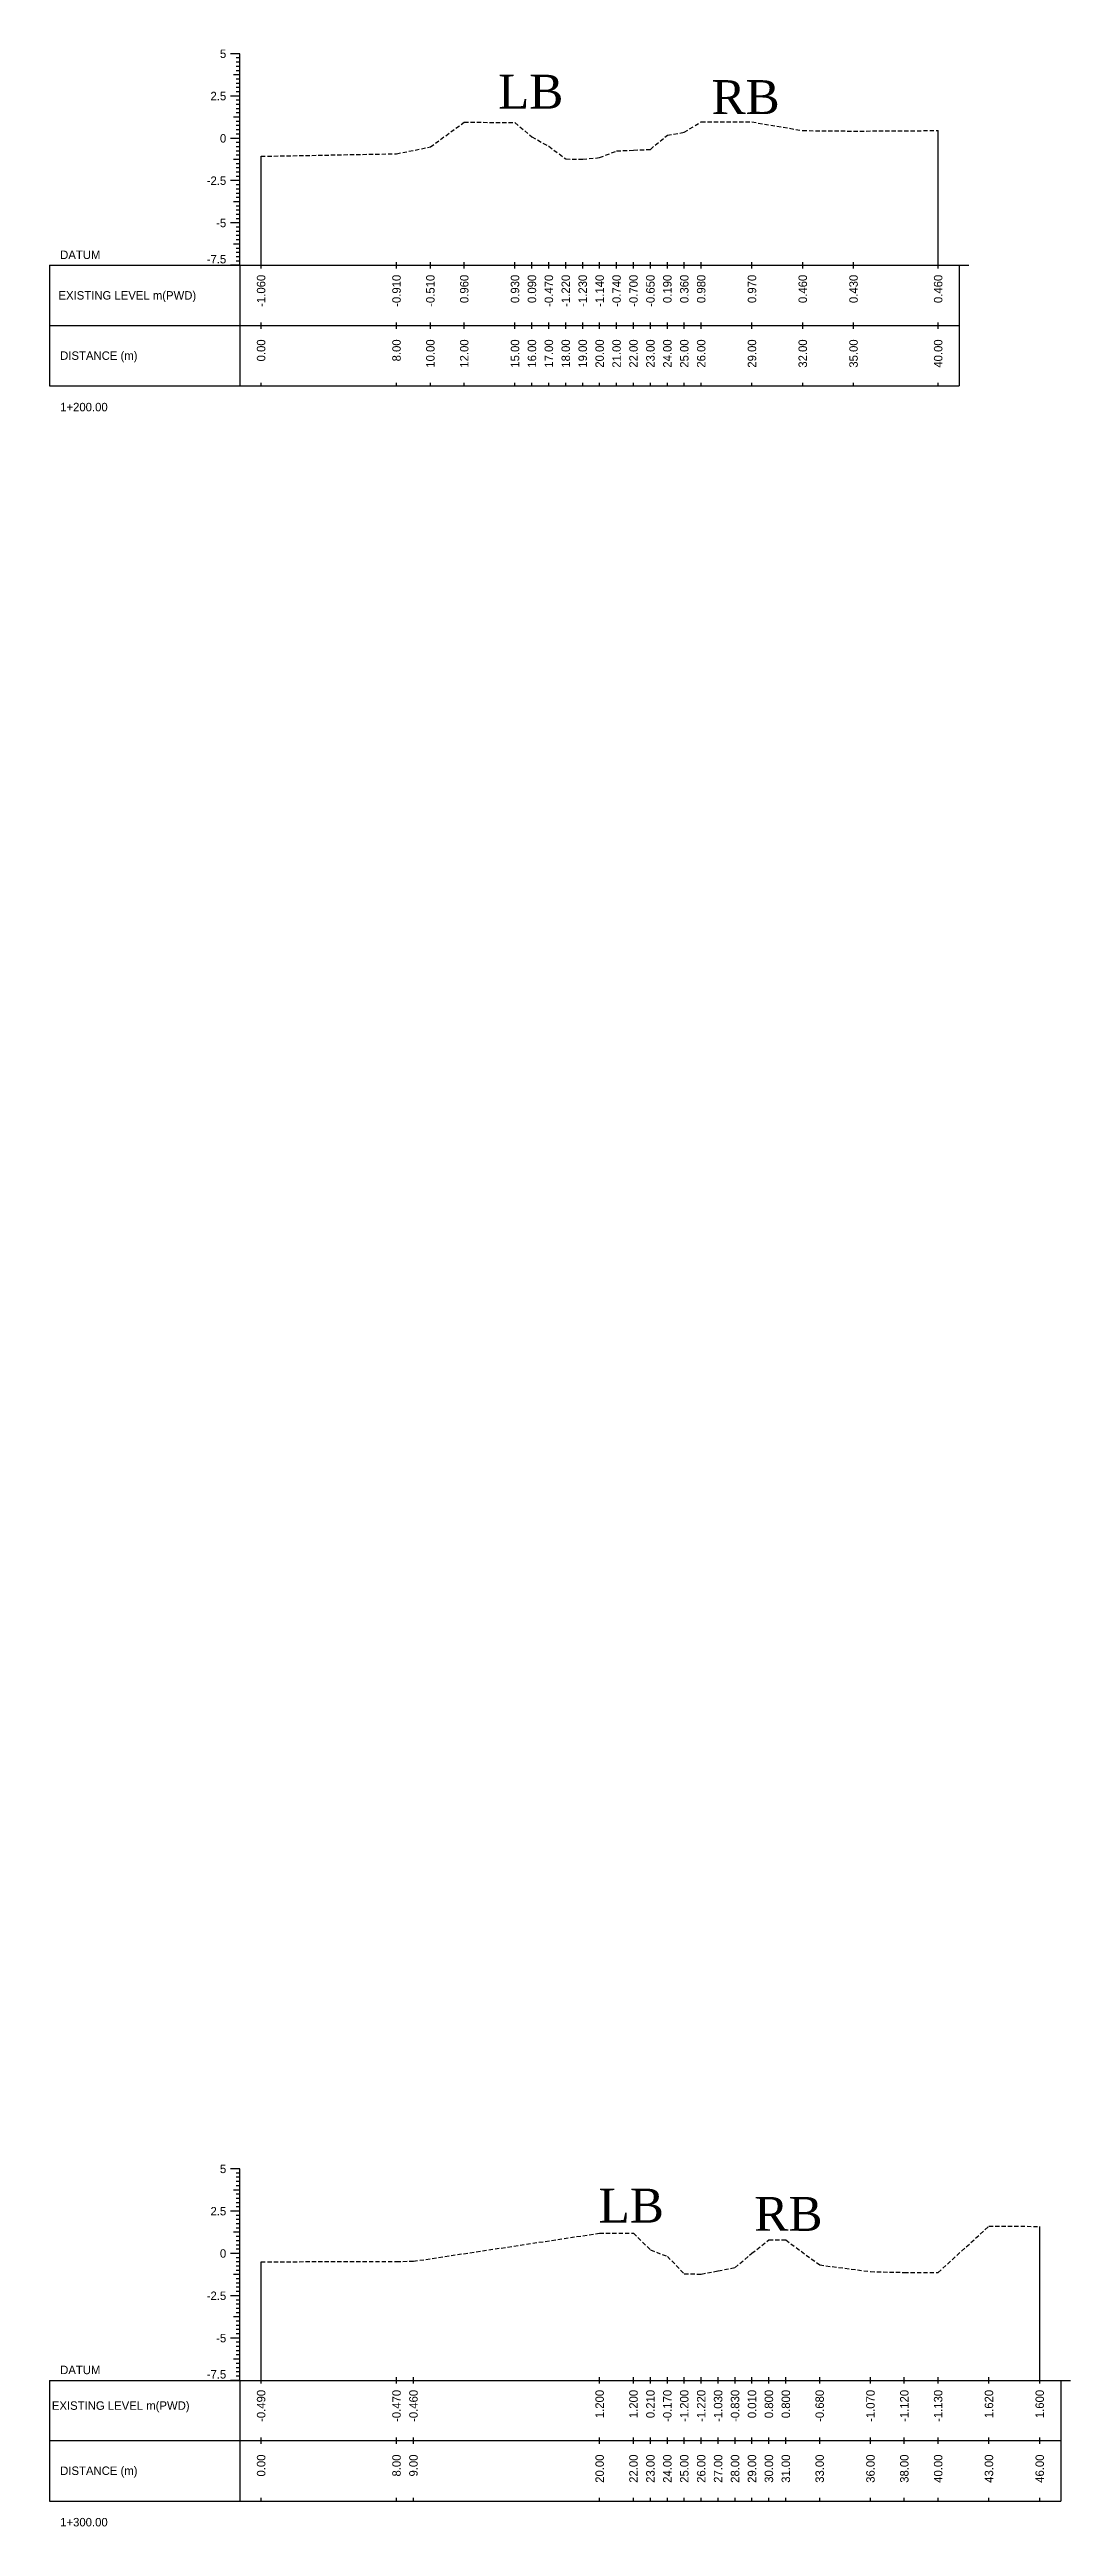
# Model space of a CAD drawing. Header units: inches. Extents: x 2917 to 4535, y -1482 to -1060.
# Drawn here: x 3522.8 to 3583.1, y -1232.3 to -1086 of the extents above; entities that cross this region are included whole.
import ezdxf
from ezdxf.enums import TextEntityAlignment as Align

# ---------------------------------------------------------------- set-up
doc = ezdxf.new("R2010")
doc.units = ezdxf.units.IN
doc.header["$MEASUREMENT"] = 0
doc.linetypes.add('HIDDEN', pattern=[0.375, 0.25, -0.125])
doc.layers.add('CS_Drawing', color=7, linetype='Continuous')
doc.layers.add('GL', color=3, linetype='HIDDEN')
doc.styles.add('romans', font='romans.shx')

msp = doc.modelspace()

# ---------------------------------------------------------------- texts
at = {"char_height": 2, "width": 27.1477, "attachment_point": 1, "style": 'romans'}
for s, insert in [('{\\fTimes New Roman|b0|i0|c0|p18;LB}', (3549.28, -1087.44)), ('{\\fTimes New Roman|b0|i0|c0|p18;RB}', (3561.89, -1087.76)), ('{\\fTimes New Roman|b0|i0|c0|p18;LB}', (3555.22, -1212.37)), ('{\\fTimes New Roman|b0|i0|c0|p18;RB}', (3564.42, -1212.86))]:
    msp.add_mtext(s, dxfattribs=dict(at, insert=insert))
at = {"layer": 'CS_Drawing'}
for s, p in [('5', (3533.22, -1086.2)), ('2.5', (3533.22, -1088.7)), ('0', (3533.22, -1091.2)), ('-2.5', (3533.22, -1093.7)), ('-5', (3533.22, -1096.2)), ('5', (3533.22, -1211.2)), ('2.5', (3533.22, -1213.7)), ('0', (3533.22, -1216.2)), ('-2.5', (3533.22, -1218.7)), ('-5', (3533.22, -1221.2))]:
    msp.add_text(s, height=0.5, dxfattribs=at).set_placement(p, align=Align.MIDDLE_RIGHT)
for s, p in [('DATUM', (3523.41, -1098.08)), ('EXISTING LEVEL m(PWD)', (3523.31, -1100.48)), ('DISTANCE (m)', (3523.41, -1104.04)), ('1+200.00', (3523.41, -1107.08)), ('DATUM', (3523.41, -1223.08)), ('EXISTING LEVEL m(PWD)', (3522.92, -1225.19)), ('DISTANCE (m)', (3523.41, -1229.04)), ('1+300.00', (3523.41, -1232.08))]:
    msp.add_text(s, height=0.5, dxfattribs=at).set_placement(p, align=Align.MIDDLE_LEFT)
for p in [(3533.22, -1098.59), (3533.22, -1223.59)]:
    msp.add_text('-7.5', height=0.5, dxfattribs=at).set_placement(p, align=Align.RIGHT)
for s, p in [('-1.060', (3535.28, -1099.26)), ('-0.910', (3543.28, -1099.26)), ('-0.510', (3545.28, -1099.26)), ('0.960', (3547.28, -1099.26)), ('0.930', (3550.28, -1099.26)), ('0.090', (3551.28, -1099.26)), ('-0.470', (3552.28, -1099.26)), ('-1.220', (3553.28, -1099.26)), ('-1.230', (3554.28, -1099.26)), ('-1.140', (3555.28, -1099.26)), ('-0.740', (3556.28, -1099.26)), ('-0.700', (3557.28, -1099.26)), ('-0.650', (3558.28, -1099.26)), ('0.190', (3559.28, -1099.26)), ('0.360', (3560.28, -1099.26)), ('0.980', (3561.28, -1099.26)), ('0.970', (3564.28, -1099.26)), ('0.460', (3567.28, -1099.26)), ('0.430', (3570.28, -1099.26)), ('0.460', (3575.28, -1099.26)), ('0.00', (3535.28, -1103.08)), ('8.00', (3543.28, -1103.08)), ('10.00', (3545.28, -1103.08)), ('12.00', (3547.28, -1103.08)), ('15.00', (3550.28, -1103.08)), ('16.00', (3551.28, -1103.08)), ('17.00', (3552.28, -1103.08)), ('18.00', (3553.28, -1103.08)), ('19.00', (3554.28, -1103.08)), ('20.00', (3555.28, -1103.08)), ('21.00', (3556.28, -1103.08)), ('22.00', (3557.28, -1103.08)), ('23.00', (3558.28, -1103.08)), ('24.00', (3559.28, -1103.08)), ('25.00', (3560.28, -1103.08)), ('26.00', (3561.28, -1103.08)), ('29.00', (3564.28, -1103.08)), ('32.00', (3567.28, -1103.08)), ('35.00', (3570.28, -1103.08)), ('40.00', (3575.28, -1103.08)), ('-0.490', (3535.28, -1224.26)), ('-0.470', (3543.28, -1224.26)), ('-0.460', (3544.28, -1224.26)), ('1.200', (3555.28, -1224.26)), ('1.200', (3557.28, -1224.26)), ('0.210', (3558.28, -1224.26)), ('-0.170', (3559.28, -1224.26)), ('-1.200', (3560.28, -1224.26)), ('-1.220', (3561.28, -1224.26)), ('-1.030', (3562.28, -1224.26)), ('-0.830', (3563.28, -1224.26)), ('0.010', (3564.28, -1224.26)), ('0.800', (3565.28, -1224.26)), ('0.800', (3566.28, -1224.26)), ('-0.680', (3568.28, -1224.26)), ('-1.070', (3571.28, -1224.26)), ('-1.120', (3573.28, -1224.26)), ('-1.130', (3575.28, -1224.26)), ('1.620', (3578.28, -1224.26)), ('1.600', (3581.28, -1224.26)), ('0.00', (3535.28, -1228.08)), ('8.00', (3543.28, -1228.08)), ('9.00', (3544.28, -1228.08)), ('20.00', (3555.28, -1228.08)), ('22.00', (3557.28, -1228.08)), ('23.00', (3558.28, -1228.08)), ('24.00', (3559.28, -1228.08)), ('25.00', (3560.28, -1228.08)), ('26.00', (3561.28, -1228.08)), ('27.00', (3562.28, -1228.08)), ('28.00', (3563.28, -1228.08)), ('29.00', (3564.28, -1228.08)), ('30.00', (3565.28, -1228.08)), ('31.00', (3566.28, -1228.08)), ('33.00', (3568.28, -1228.08)), ('36.00', (3571.28, -1228.08)), ('38.00', (3573.28, -1228.08)), ('40.00', (3575.28, -1228.08)), ('43.00', (3578.28, -1228.08)), ('46.00', (3581.28, -1228.08))]:
    msp.add_text(s, height=0.5, rotation=90, dxfattribs=at).set_placement(p, align=Align.MIDDLE_RIGHT)

# ---------------------------------------------------------------- linework, layer by layer
at = {"layer": 'CS_Drawing'}
for p, q in [((3534.03, -1086.2), (3533.47, -1086.2)), ((3534.03, -1086.2), (3533.64, -1086.2)), ((3534.03, -1087.45), (3533.64, -1087.45)), ((3534.03, -1086.2), (3533.81, -1086.2)), ((3534.03, -1086.45), (3533.81, -1086.45)), ((3534.03, -1086.7), (3533.81, -1086.7)), ((3534.03, -1086.95), (3533.81, -1086.95)), ((3534.03, -1087.2), (3533.81, -1087.2)), ((3534.03, -1087.45), (3533.81, -1087.45)), ((3534.03, -1098.7), (3534.03, -1086.2)), ((3534.03, -1088.7), (3533.47, -1088.7)), ((3534.03, -1088.7), (3533.64, -1088.7)), ((3534.03, -1087.7), (3533.81, -1087.7)), ((3534.03, -1087.95), (3533.81, -1087.95)), ((3534.03, -1088.2), (3533.81, -1088.2)), ((3534.03, -1088.45), (3533.81, -1088.45)), ((3534.03, -1088.7), (3533.81, -1088.7)), ((3534.03, -1088.95), (3533.81, -1088.95)), ((3534.03, -1089.95), (3533.64, -1089.95)), ((3534.03, -1089.2), (3533.81, -1089.2)), ((3534.03, -1089.45), (3533.81, -1089.45)), ((3534.03, -1089.7), (3533.81, -1089.7)), ((3534.03, -1089.95), (3533.81, -1089.95)), ((3534.03, -1090.2), (3533.81, -1090.2)), ((3534.03, -1090.45), (3533.81, -1090.45)), ((3534.03, -1091.2), (3533.47, -1091.2)), ((3534.03, -1091.2), (3533.64, -1091.2)), ((3534.03, -1090.7), (3533.81, -1090.7)), ((3534.03, -1090.95), (3533.81, -1090.95)), ((3534.03, -1091.2), (3533.81, -1091.2)), ((3534.03, -1091.45), (3533.81, -1091.45)), ((3534.03, -1091.7), (3533.81, -1091.7)), ((3534.03, -1091.95), (3533.81, -1091.95)), ((3575.28, -1098.7), (3575.28, -1090.74)), ((3534.03, -1092.45), (3533.64, -1092.45)), ((3534.03, -1092.2), (3533.81, -1092.2)), ((3534.03, -1092.45), (3533.81, -1092.45)), ((3534.03, -1092.7), (3533.81, -1092.7)), ((3534.03, -1092.95), (3533.81, -1092.95)), ((3534.03, -1093.2), (3533.81, -1093.2)), ((3534.03, -1093.45), (3533.81, -1093.45)), ((3535.28, -1098.7), (3535.28, -1092.26)), ((3534.03, -1093.7), (3533.47, -1093.7)), ((3534.03, -1093.7), (3533.64, -1093.7)), ((3534.03, -1093.7), (3533.81, -1093.7)), ((3534.03, -1093.95), (3533.81, -1093.95)), ((3534.03, -1094.2), (3533.81, -1094.2)), ((3534.03, -1094.45), (3533.81, -1094.45)), ((3534.03, -1094.7), (3533.81, -1094.7)), ((3534.03, -1096.2), (3533.47, -1096.2)), ((3534.03, -1094.95), (3533.64, -1094.95)), ((3534.03, -1096.2), (3533.64, -1096.2)), ((3534.03, -1094.95), (3533.81, -1094.95)), ((3534.03, -1095.2), (3533.81, -1095.2)), ((3534.03, -1095.45), (3533.81, -1095.45)), ((3534.03, -1095.7), (3533.81, -1095.7)), ((3534.03, -1095.95), (3533.81, -1095.95)), ((3534.03, -1096.2), (3533.81, -1096.2)), ((3534.03, -1097.45), (3533.64, -1097.45)), ((3534.03, -1096.45), (3533.81, -1096.45)), ((3534.03, -1096.7), (3533.81, -1096.7)), ((3534.03, -1096.95), (3533.81, -1096.95)), ((3534.03, -1097.2), (3533.81, -1097.2)), ((3534.03, -1097.45), (3533.81, -1097.45)), ((3534.03, -1097.7), (3533.81, -1097.7)), ((3522.78, -1098.7), (3534.03, -1098.7)), ((3522.78, -1098.7), (3522.78, -1105.83)), ((3534.03, -1098.7), (3533.47, -1098.7)), ((3534.03, -1098.7), (3533.64, -1098.7)), ((3534.03, -1097.95), (3533.81, -1097.95)), ((3534.03, -1098.2), (3533.81, -1098.2)), ((3534.03, -1098.45), (3533.81, -1098.45)), ((3534.03, -1098.7), (3533.81, -1098.7)), ((3534.03, -1098.7), (3576.53, -1098.7)), ((3534.03, -1098.7), (3534.03, -1105.83)), ((3535.28, -1098.89), (3535.28, -1098.51)), ((3543.28, -1098.89), (3543.28, -1098.51)), ((3545.28, -1098.89), (3545.28, -1098.51)), ((3547.28, -1098.89), (3547.28, -1098.51)), ((3550.28, -1098.89), (3550.28, -1098.51)), ((3551.28, -1098.89), (3551.28, -1098.51)), ((3552.28, -1098.89), (3552.28, -1098.51)), ((3553.28, -1098.89), (3553.28, -1098.51)), ((3554.28, -1098.89), (3554.28, -1098.51)), ((3555.28, -1098.89), (3555.28, -1098.51)), ((3556.28, -1098.89), (3556.28, -1098.51)), ((3557.28, -1098.89), (3557.28, -1098.51)), ((3558.28, -1098.89), (3558.28, -1098.51)), ((3559.28, -1098.89), (3559.28, -1098.51)), ((3560.28, -1098.89), (3560.28, -1098.51)), ((3561.28, -1098.89), (3561.28, -1098.51)), ((3564.28, -1098.89), (3564.28, -1098.51)), ((3567.28, -1098.89), (3567.28, -1098.51)), ((3570.28, -1098.89), (3570.28, -1098.51)), ((3575.28, -1098.89), (3575.28, -1098.51)), ((3576.53, -1098.7), (3577.1, -1098.7)), ((3576.53, -1098.7), (3576.93, -1098.7)), ((3576.53, -1098.7), (3576.76, -1098.7)), ((3576.53, -1098.7), (3576.53, -1105.83)), ((3535.28, -1102.45), (3535.28, -1102.08)), ((3543.28, -1102.45), (3543.28, -1102.08)), ((3545.28, -1102.45), (3545.28, -1102.08)), ((3547.28, -1102.45), (3547.28, -1102.08)), ((3550.28, -1102.45), (3550.28, -1102.08)), ((3551.28, -1102.45), (3551.28, -1102.08)), ((3552.28, -1102.45), (3552.28, -1102.08)), ((3553.28, -1102.45), (3553.28, -1102.08)), ((3554.28, -1102.45), (3554.28, -1102.08)), ((3555.28, -1102.45), (3555.28, -1102.08)), ((3556.28, -1102.45), (3556.28, -1102.08)), ((3557.28, -1102.45), (3557.28, -1102.08)), ((3558.28, -1102.45), (3558.28, -1102.08)), ((3559.28, -1102.45), (3559.28, -1102.08)), ((3560.28, -1102.45), (3560.28, -1102.08)), ((3561.28, -1102.45), (3561.28, -1102.08)), ((3564.28, -1102.45), (3564.28, -1102.08)), ((3567.28, -1102.45), (3567.28, -1102.08)), ((3570.28, -1102.45), (3570.28, -1102.08)), ((3575.28, -1102.45), (3575.28, -1102.08)), ((3522.78, -1102.26), (3534.03, -1102.26)), ((3534.03, -1102.26), (3576.53, -1102.26)), ((3534.03, -1102.26), (3576.53, -1102.26)), ((3522.78, -1105.83), (3534.03, -1105.83)), ((3534.03, -1105.83), (3576.53, -1105.83)), ((3535.28, -1105.83), (3535.28, -1105.64)), ((3543.28, -1105.83), (3543.28, -1105.64)), ((3545.28, -1105.83), (3545.28, -1105.64)), ((3547.28, -1105.83), (3547.28, -1105.64)), ((3550.28, -1105.83), (3550.28, -1105.64)), ((3551.28, -1105.83), (3551.28, -1105.64)), ((3552.28, -1105.83), (3552.28, -1105.64)), ((3553.28, -1105.83), (3553.28, -1105.64)), ((3554.28, -1105.83), (3554.28, -1105.64)), ((3555.28, -1105.83), (3555.28, -1105.64)), ((3556.28, -1105.83), (3556.28, -1105.64)), ((3557.28, -1105.83), (3557.28, -1105.64)), ((3558.28, -1105.83), (3558.28, -1105.64)), ((3559.28, -1105.83), (3559.28, -1105.64)), ((3560.28, -1105.83), (3560.28, -1105.64)), ((3561.28, -1105.83), (3561.28, -1105.64)), ((3564.28, -1105.83), (3564.28, -1105.64)), ((3567.28, -1105.83), (3567.28, -1105.64)), ((3570.28, -1105.83), (3570.28, -1105.64)), ((3575.28, -1105.83), (3575.28, -1105.64)), ((3534.03, -1211.2), (3533.47, -1211.2)), ((3534.03, -1211.2), (3533.64, -1211.2)), ((3534.03, -1211.2), (3533.81, -1211.2)), ((3534.03, -1211.45), (3533.81, -1211.45)), ((3534.03, -1211.7), (3533.81, -1211.7)), ((3534.03, -1211.95), (3533.81, -1211.95)), ((3534.03, -1223.7), (3534.03, -1211.2)), ((3534.03, -1212.45), (3533.64, -1212.45)), ((3534.03, -1212.2), (3533.81, -1212.2)), ((3534.03, -1212.45), (3533.81, -1212.45)), ((3534.03, -1212.7), (3533.81, -1212.7)), ((3534.03, -1212.95), (3533.81, -1212.95)), ((3534.03, -1213.2), (3533.81, -1213.2)), ((3534.03, -1213.45), (3533.81, -1213.45)), ((3534.03, -1213.7), (3533.47, -1213.7)), ((3534.03, -1213.7), (3533.64, -1213.7)), ((3534.03, -1214.95), (3533.64, -1214.95)), ((3534.03, -1213.7), (3533.81, -1213.7)), ((3534.03, -1213.95), (3533.81, -1213.95)), ((3534.03, -1214.2), (3533.81, -1214.2)), ((3534.03, -1214.45), (3533.81, -1214.45)), ((3534.03, -1214.7), (3533.81, -1214.7)), ((3534.03, -1214.95), (3533.81, -1214.95)), ((3581.28, -1223.7), (3581.28, -1214.6)), ((3534.03, -1216.2), (3533.47, -1216.2)), ((3534.03, -1216.2), (3533.64, -1216.2)), ((3534.03, -1215.2), (3533.81, -1215.2)), ((3534.03, -1215.45), (3533.81, -1215.45)), ((3534.03, -1215.7), (3533.81, -1215.7)), ((3534.03, -1215.95), (3533.81, -1215.95)), ((3534.03, -1216.2), (3533.81, -1216.2)), ((3534.03, -1217.45), (3533.64, -1217.45)), ((3534.03, -1216.45), (3533.81, -1216.45)), ((3534.03, -1216.7), (3533.81, -1216.7)), ((3534.03, -1216.95), (3533.81, -1216.95)), ((3534.03, -1217.2), (3533.81, -1217.2)), ((3534.03, -1217.45), (3533.81, -1217.45)), ((3534.03, -1217.7), (3533.81, -1217.7)), ((3535.28, -1223.7), (3535.28, -1216.69)), ((3534.03, -1218.7), (3533.47, -1218.7)), ((3534.03, -1218.7), (3533.64, -1218.7)), ((3534.03, -1217.95), (3533.81, -1217.95)), ((3534.03, -1218.2), (3533.81, -1218.2)), ((3534.03, -1218.45), (3533.81, -1218.45)), ((3534.03, -1218.7), (3533.81, -1218.7)), ((3534.03, -1218.95), (3533.81, -1218.95)), ((3534.03, -1219.2), (3533.81, -1219.2)), ((3534.03, -1219.95), (3533.64, -1219.95)), ((3534.03, -1219.45), (3533.81, -1219.45)), ((3534.03, -1219.7), (3533.81, -1219.7)), ((3534.03, -1219.95), (3533.81, -1219.95)), ((3534.03, -1220.2), (3533.81, -1220.2)), ((3534.03, -1220.45), (3533.81, -1220.45)), ((3534.03, -1220.7), (3533.81, -1220.7)), ((3534.03, -1221.2), (3533.47, -1221.2)), ((3534.03, -1221.2), (3533.64, -1221.2)), ((3534.03, -1220.95), (3533.81, -1220.95)), ((3534.03, -1221.2), (3533.81, -1221.2)), ((3534.03, -1221.45), (3533.81, -1221.45)), ((3534.03, -1221.7), (3533.81, -1221.7)), ((3534.03, -1221.95), (3533.81, -1221.95)), ((3534.03, -1222.2), (3533.81, -1222.2)), ((3522.78, -1223.7), (3534.03, -1223.7)), ((3522.78, -1223.7), (3522.78, -1230.83)), ((3534.03, -1223.7), (3533.47, -1223.7)), ((3534.03, -1222.45), (3533.64, -1222.45)), ((3534.03, -1223.7), (3533.64, -1223.7)), ((3534.03, -1222.45), (3533.81, -1222.45)), ((3534.03, -1222.7), (3533.81, -1222.7)), ((3534.03, -1222.95), (3533.81, -1222.95)), ((3534.03, -1223.2), (3533.81, -1223.2)), ((3534.03, -1223.45), (3533.81, -1223.45)), ((3534.03, -1223.7), (3533.81, -1223.7)), ((3534.03, -1223.7), (3582.53, -1223.7)), ((3534.03, -1223.7), (3534.03, -1230.83)), ((3535.28, -1223.89), (3535.28, -1223.51)), ((3543.28, -1223.89), (3543.28, -1223.51)), ((3544.28, -1223.89), (3544.28, -1223.51)), ((3555.28, -1223.89), (3555.28, -1223.51)), ((3557.28, -1223.89), (3557.28, -1223.51)), ((3558.28, -1223.89), (3558.28, -1223.51)), ((3559.28, -1223.89), (3559.28, -1223.51)), ((3560.28, -1223.89), (3560.28, -1223.51)), ((3561.28, -1223.89), (3561.28, -1223.51)), ((3562.28, -1223.89), (3562.28, -1223.51)), ((3563.28, -1223.89), (3563.28, -1223.51)), ((3564.28, -1223.89), (3564.28, -1223.51)), ((3565.28, -1223.89), (3565.28, -1223.51)), ((3566.28, -1223.89), (3566.28, -1223.51)), ((3568.28, -1223.89), (3568.28, -1223.51)), ((3571.28, -1223.89), (3571.28, -1223.51)), ((3573.28, -1223.89), (3573.28, -1223.51)), ((3575.28, -1223.89), (3575.28, -1223.51)), ((3578.28, -1223.89), (3578.28, -1223.51)), ((3581.28, -1223.89), (3581.28, -1223.51)), ((3582.53, -1223.7), (3583.1, -1223.7)), ((3582.53, -1223.7), (3582.93, -1223.7)), ((3582.53, -1223.7), (3582.76, -1223.7)), ((3582.53, -1223.7), (3582.53, -1230.83)), ((3522.78, -1227.26), (3534.03, -1227.26)), ((3534.03, -1227.26), (3582.53, -1227.26)), ((3534.03, -1227.26), (3582.53, -1227.26)), ((3535.28, -1227.45), (3535.28, -1227.08)), ((3543.28, -1227.45), (3543.28, -1227.08)), ((3544.28, -1227.45), (3544.28, -1227.08)), ((3555.28, -1227.45), (3555.28, -1227.08)), ((3557.28, -1227.45), (3557.28, -1227.08)), ((3558.28, -1227.45), (3558.28, -1227.08)), ((3559.28, -1227.45), (3559.28, -1227.08)), ((3560.28, -1227.45), (3560.28, -1227.08)), ((3561.28, -1227.45), (3561.28, -1227.08)), ((3562.28, -1227.45), (3562.28, -1227.08)), ((3563.28, -1227.45), (3563.28, -1227.08)), ((3564.28, -1227.45), (3564.28, -1227.08)), ((3565.28, -1227.45), (3565.28, -1227.08)), ((3566.28, -1227.45), (3566.28, -1227.08)), ((3568.28, -1227.45), (3568.28, -1227.08)), ((3571.28, -1227.45), (3571.28, -1227.08)), ((3573.28, -1227.45), (3573.28, -1227.08)), ((3575.28, -1227.45), (3575.28, -1227.08)), ((3578.28, -1227.45), (3578.28, -1227.08)), ((3581.28, -1227.45), (3581.28, -1227.08)), ((3522.78, -1230.83), (3534.03, -1230.83)), ((3534.03, -1230.83), (3582.53, -1230.83)), ((3535.28, -1230.83), (3535.28, -1230.64)), ((3543.28, -1230.83), (3543.28, -1230.64)), ((3544.28, -1230.83), (3544.28, -1230.64)), ((3555.28, -1230.83), (3555.28, -1230.64)), ((3557.28, -1230.83), (3557.28, -1230.64)), ((3558.28, -1230.83), (3558.28, -1230.64)), ((3559.28, -1230.83), (3559.28, -1230.64)), ((3560.28, -1230.83), (3560.28, -1230.64)), ((3561.28, -1230.83), (3561.28, -1230.64)), ((3562.28, -1230.83), (3562.28, -1230.64)), ((3563.28, -1230.83), (3563.28, -1230.64)), ((3564.28, -1230.83), (3564.28, -1230.64)), ((3565.28, -1230.83), (3565.28, -1230.64)), ((3566.28, -1230.83), (3566.28, -1230.64)), ((3568.28, -1230.83), (3568.28, -1230.64)), ((3571.28, -1230.83), (3571.28, -1230.64)), ((3573.28, -1230.83), (3573.28, -1230.64)), ((3575.28, -1230.83), (3575.28, -1230.64)), ((3578.28, -1230.83), (3578.28, -1230.64)), ((3581.28, -1230.83), (3581.28, -1230.64))]:
    msp.add_line(p, q, dxfattribs=at)
at = {"layer": 'GL'}
for points in [[(3535.28, -1092.26), (3543.28, -1092.11), (3545.28, -1091.71), (3547.28, -1090.24), (3550.28, -1090.27), (3551.28, -1091.11), (3552.28, -1091.67), (3553.28, -1092.42), (3554.28, -1092.43), (3555.28, -1092.34), (3556.28, -1091.94), (3557.28, -1091.9), (3558.28, -1091.85), (3559.28, -1091.01), (3560.28, -1090.84), (3561.28, -1090.22), (3564.28, -1090.23), (3567.28, -1090.74), (3570.28, -1090.77), (3575.28, -1090.74)], [(3535.28, -1216.69), (3543.28, -1216.67), (3544.28, -1216.66), (3555.28, -1215), (3557.28, -1215), (3558.28, -1215.99), (3559.28, -1216.37), (3560.28, -1217.4), (3561.28, -1217.42), (3562.28, -1217.23), (3563.28, -1217.03), (3564.28, -1216.19), (3565.28, -1215.4), (3566.28, -1215.4), (3568.28, -1216.88), (3571.28, -1217.27), (3573.28, -1217.32), (3575.28, -1217.33), (3578.28, -1214.58), (3581.28, -1214.6)]]:
    msp.add_lwpolyline(points, dxfattribs=at)

msp.set_redraw_order([(e.dxf.handle, doc.entitydb.next_handle()) for e in msp.query("TEXT MTEXT ATTDEF DIMENSION ARC_DIMENSION")])  # texts and dimensions are drawn at this point

doc.saveas('drawing.dxf')
